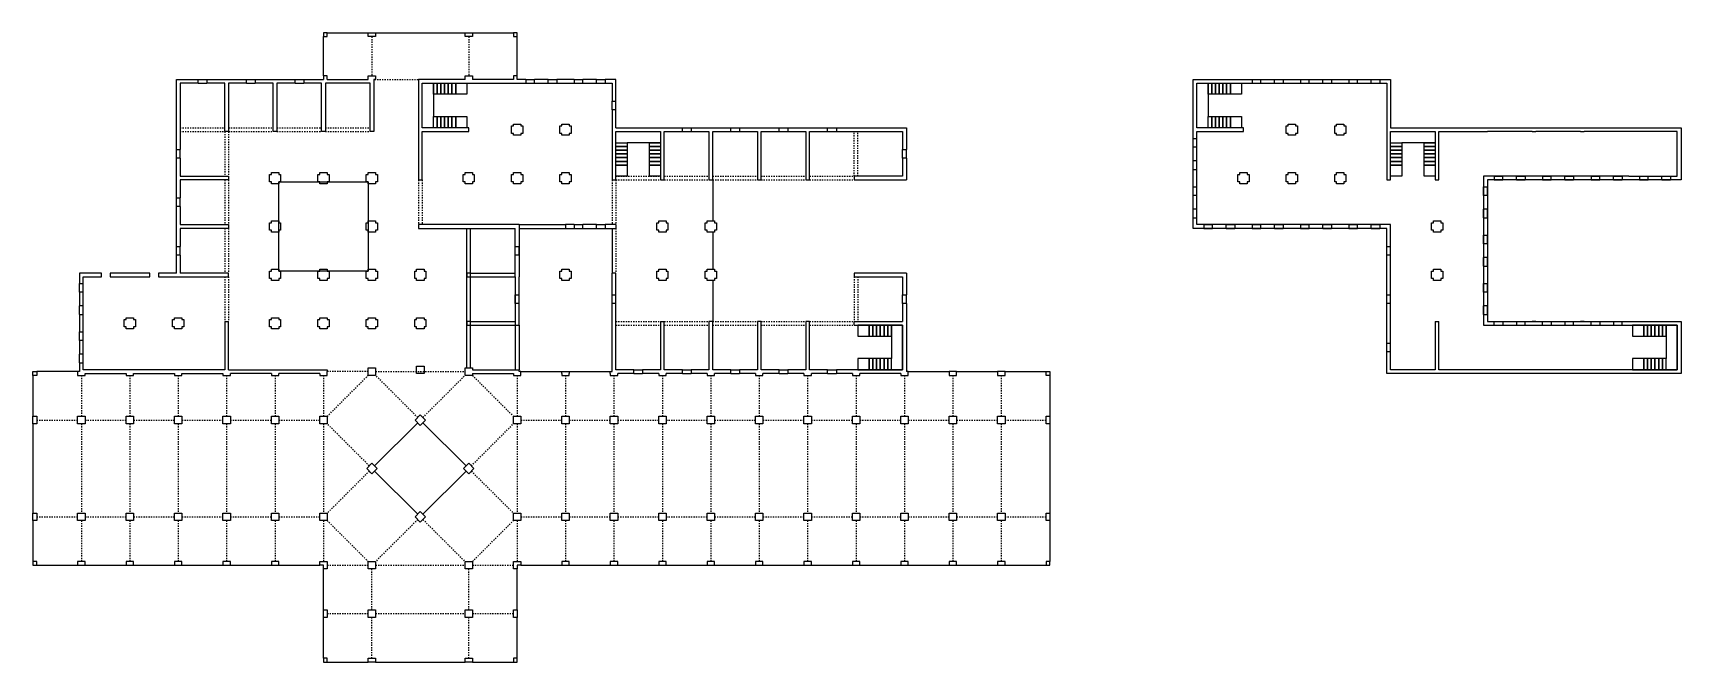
# Model space of a CAD drawing. Header units: millimetres. Extents: x 4573 to 5063, y -322 to -268.
# Drawn here: x 4930.1 to 5062.8, y -322.3 to -271.6 of the extents above.
import ezdxf

# ---------------------------------------------------------------- set-up
doc = ezdxf.new("R2010")
doc.units = ezdxf.units.MM
doc.linetypes.add('ACAD_ISO02W100', pattern=[15, 12, -3])
doc.layers.add('Layer3', color=8, linetype='ACAD_ISO02W100')
doc.layers.add('Layer4', color=7, linetype='Continuous', true_color=0xf7b54a)

msp = doc.modelspace()

# ---------------------------------------------------------------- linework, layer by layer
for points in [[(4953.46, -271.88), (4953.76, -271.88), (4953.76, -271.58), (4953.46, -271.58)], [(4957.06, -271.58), (4957.66, -271.58), (4957.66, -271.88), (4957.06, -271.88)], [(4964.86, -271.58), (4965.46, -271.58), (4965.46, -271.88), (4964.86, -271.88)], [(4968.76, -271.88), (4969.06, -271.88), (4969.06, -271.58), (4968.76, -271.58)], [(4957.06, -298.58), (4957.66, -298.58), (4957.66, -299.18), (4957.06, -299.18)], [(4960.96, -298.43), (4961.56, -298.43), (4961.56, -299.03), (4960.96, -299.03)], [(4930.06, -298.88), (4930.36, -298.88), (4930.36, -299.18), (4930.06, -299.18)], [(5003.86, -299.18), (5004.46, -299.18), (5004.46, -298.88), (5003.86, -298.88)], [(5007.76, -299.18), (5008.36, -299.18), (5008.36, -298.88), (5007.76, -298.88)], [(5011.66, -298.88), (5011.96, -298.88), (5011.96, -299.18), (5011.66, -299.18)], [(4930.06, -302.48), (4930.36, -302.48), (4930.36, -303.08), (4930.06, -303.08)], [(4933.66, -302.48), (4934.26, -302.48), (4934.26, -303.08), (4933.66, -303.08)], [(4937.56, -302.48), (4938.16, -302.48), (4938.16, -303.08), (4937.56, -303.08)], [(4941.46, -302.48), (4942.06, -302.48), (4942.06, -303.08), (4941.46, -303.08)], [(4945.36, -302.48), (4945.96, -302.48), (4945.96, -303.08), (4945.36, -303.08)], [(4949.26, -302.48), (4949.86, -302.48), (4949.86, -303.08), (4949.26, -303.08)], [(4953.16, -302.48), (4953.76, -302.48), (4953.76, -303.08), (4953.16, -303.08)], [(4968.76, -302.48), (4969.36, -302.48), (4969.36, -303.08), (4968.76, -303.08)], [(4972.66, -302.48), (4973.26, -302.48), (4973.26, -303.08), (4972.66, -303.08)], [(4976.56, -302.48), (4977.16, -302.48), (4977.16, -303.08), (4976.56, -303.08)], [(4980.46, -302.48), (4981.06, -302.48), (4981.06, -303.08), (4980.46, -303.08)], [(4984.36, -302.48), (4984.96, -302.48), (4984.96, -303.08), (4984.36, -303.08)], [(4988.26, -302.48), (4988.86, -302.48), (4988.86, -303.08), (4988.26, -303.08)], [(4992.16, -302.48), (4992.76, -302.48), (4992.76, -303.08), (4992.16, -303.08)], [(4996.06, -302.48), (4996.66, -302.48), (4996.66, -303.08), (4996.06, -303.08)], [(4999.96, -302.48), (5000.56, -302.48), (5000.56, -303.08), (4999.96, -303.08)], [(5003.86, -302.48), (5004.46, -302.48), (5004.46, -303.08), (5003.86, -303.08)], [(5007.76, -302.48), (5008.36, -302.48), (5008.36, -303.08), (5007.76, -303.08)], [(5011.66, -302.48), (5011.96, -302.48), (5011.96, -303.08), (5011.66, -303.08)], [(4930.06, -310.28), (4930.36, -310.28), (4930.36, -310.88), (4930.06, -310.88)], [(4933.66, -310.28), (4934.26, -310.28), (4934.26, -310.88), (4933.66, -310.88)], [(4937.56, -310.28), (4938.16, -310.28), (4938.16, -310.88), (4937.56, -310.88)], [(4941.46, -310.28), (4942.06, -310.28), (4942.06, -310.88), (4941.46, -310.88)], [(4945.36, -310.28), (4945.96, -310.28), (4945.96, -310.88), (4945.36, -310.88)], [(4949.26, -310.28), (4949.86, -310.28), (4949.86, -310.88), (4949.26, -310.88)], [(4953.16, -310.28), (4953.76, -310.28), (4953.76, -310.88), (4953.16, -310.88)], [(4968.76, -310.28), (4969.36, -310.28), (4969.36, -310.88), (4968.76, -310.88)], [(4972.66, -310.28), (4973.26, -310.28), (4973.26, -310.88), (4972.66, -310.88)], [(4976.56, -310.28), (4977.16, -310.28), (4977.16, -310.88), (4976.56, -310.88)], [(4980.46, -310.28), (4981.06, -310.28), (4981.06, -310.88), (4980.46, -310.88)], [(4984.36, -310.28), (4984.96, -310.28), (4984.96, -310.88), (4984.36, -310.88)], [(4988.26, -310.28), (4988.86, -310.28), (4988.86, -310.88), (4988.26, -310.88)], [(4992.16, -310.28), (4992.76, -310.28), (4992.76, -310.88), (4992.16, -310.88)], [(4996.06, -310.28), (4996.66, -310.28), (4996.66, -310.88), (4996.06, -310.88)], [(4999.96, -310.28), (5000.56, -310.28), (5000.56, -310.88), (4999.96, -310.88)], [(5003.86, -310.28), (5004.46, -310.28), (5004.46, -310.88), (5003.86, -310.88)], [(5007.76, -310.28), (5008.36, -310.28), (5008.36, -310.88), (5007.76, -310.88)], [(5011.66, -310.28), (5011.96, -310.28), (5011.96, -310.88), (5011.66, -310.88)], [(4930.06, -314.48), (4930.36, -314.48), (4930.36, -314.18), (4930.06, -314.18)], [(4933.66, -314.48), (4934.26, -314.48), (4934.26, -314.18), (4933.66, -314.18)], [(4937.56, -314.48), (4938.16, -314.48), (4938.16, -314.18), (4937.56, -314.18)], [(4941.46, -314.48), (4942.06, -314.48), (4942.06, -314.18), (4941.46, -314.18)], [(4945.36, -314.48), (4945.96, -314.48), (4945.96, -314.18), (4945.36, -314.18)], [(4949.26, -314.48), (4949.86, -314.48), (4949.86, -314.18), (4949.26, -314.18)], [(4957.06, -314.18), (4957.66, -314.18), (4957.66, -314.78), (4957.06, -314.78)], [(4964.86, -314.18), (4965.46, -314.18), (4965.46, -314.78), (4964.86, -314.78)], [(4972.66, -314.48), (4973.26, -314.48), (4973.26, -314.18), (4972.66, -314.18)], [(4976.56, -314.48), (4977.16, -314.48), (4977.16, -314.18), (4976.56, -314.18)], [(4980.46, -314.48), (4981.06, -314.48), (4981.06, -314.18), (4980.46, -314.18)], [(4984.36, -314.48), (4984.96, -314.48), (4984.96, -314.18), (4984.36, -314.18)], [(4988.26, -314.48), (4988.86, -314.48), (4988.86, -314.18), (4988.26, -314.18)], [(4992.16, -314.48), (4992.76, -314.48), (4992.76, -314.18), (4992.16, -314.18)], [(4996.06, -314.48), (4996.66, -314.48), (4996.66, -314.18), (4996.06, -314.18)], [(4999.96, -314.48), (5000.56, -314.48), (5000.56, -314.18), (4999.96, -314.18)], [(5003.86, -314.48), (5004.46, -314.48), (5004.46, -314.18), (5003.86, -314.18)], [(5007.76, -314.48), (5008.36, -314.48), (5008.36, -314.18), (5007.76, -314.18)], [(5011.66, -314.48), (5011.96, -314.48), (5011.96, -314.18), (5011.66, -314.18)], [(4953.46, -318.08), (4953.76, -318.08), (4953.76, -318.68), (4953.46, -318.68)], [(4957.06, -318.08), (4957.66, -318.08), (4957.66, -318.68), (4957.06, -318.68)], [(4964.86, -318.08), (4965.46, -318.08), (4965.46, -318.68), (4964.86, -318.68)], [(4968.76, -318.08), (4969.06, -318.08), (4969.06, -318.68), (4968.76, -318.68)], [(4953.46, -322.28), (4953.76, -322.28), (4953.76, -321.98), (4953.46, -321.98)], [(4957.06, -321.98), (4957.66, -321.98), (4957.66, -322.28), (4957.06, -322.28)], [(4964.86, -321.98), (4965.46, -321.98), (4965.46, -322.28), (4964.86, -322.28)], [(4968.76, -322.28), (4969.06, -322.28), (4969.06, -321.98), (4968.76, -321.98)]]:
    msp.add_lwpolyline(points, close=True)
for points in [[(4941.61, -280.68), (4941.61, -275.33), (4943.37, -275.33)], [(4943.37, -275.63), (4941.91, -275.63), (4941.91, -279.53)], [(4943.37, -275.63), (4943.37, -275.33)], [(4944.07, -275.33), (4944.07, -275.63)], [(4944.07, -275.33), (4944.36, -275.33)], [(4944.36, -275.63), (4944.07, -275.63)], [(4944.36, -275.33), (4947.27, -275.33)], [(4945.51, -275.63), (4944.36, -275.63)], [(4945.81, -275.63), (4945.81, -279.53), (4945.51, -279.53), (4945.51, -275.63)], [(4947.27, -275.63), (4945.81, -275.63)], [(4947.27, -275.63), (4947.27, -275.33)], [(4947.97, -275.33), (4947.97, -275.63)], [(4947.97, -275.33), (4948.26, -275.33)], [(4948.26, -275.63), (4947.97, -275.63)], [(4948.26, -275.33), (4951.17, -275.33)], [(4949.41, -275.63), (4948.26, -275.63)], [(4949.71, -275.63), (4949.71, -279.53), (4949.41, -279.53), (4949.41, -275.63)], [(4951.17, -275.63), (4949.71, -275.63)], [(4951.17, -275.63), (4951.17, -275.33)], [(4951.87, -275.33), (4951.87, -275.63)], [(4951.87, -275.33), (4952.16, -275.33)], [(4952.16, -275.63), (4951.87, -275.63)], [(4952.16, -275.33), (4953.31, -275.33), (4953.46, -275.33)], [(4953.31, -275.63), (4952.16, -275.63)], [(4953.61, -275.63), (4953.61, -279.53), (4953.31, -279.53), (4953.31, -275.63)], [(4953.76, -275.33), (4953.76, -275.03), (4953.46, -275.03), (4953.46, -275.33)], [(4957.21, -275.63), (4953.61, -275.63)], [(4953.76, -275.33), (4957.06, -275.33)], [(4957.06, -275.33), (4957.06, -275.03), (4957.66, -275.03), (4957.66, -275.33), (4957.51, -275.33)], [(4957.51, -275.63), (4957.51, -279.53), (4957.21, -279.53), (4957.21, -275.63)], [(4957.51, -275.33), (4957.51, -275.63)], [(4964.86, -275.33), (4961.11, -275.33), (4961.11, -283.43)], [(4961.41, -279.23), (4961.41, -275.63), (4969.76, -275.63)], [(4964.86, -275.33), (4964.86, -275.03), (4965.46, -275.03), (4965.46, -275.33)], [(4968.76, -275.33), (4965.46, -275.33)], [(4969.06, -275.33), (4969.06, -275.03), (4968.76, -275.03), (4968.76, -275.33)], [(4969.76, -275.33), (4969.06, -275.33)], [(4969.76, -275.33), (4969.76, -275.63)], [(4970.46, -275.63), (4970.46, -275.33)], [(4971.56, -275.33), (4970.46, -275.33)], [(4970.46, -275.63), (4971.56, -275.63)], [(4971.56, -275.63), (4971.56, -275.33)], [(4972.26, -275.33), (4972.26, -275.63)], [(4973.66, -275.33), (4972.26, -275.33)], [(4972.26, -275.63), (4973.66, -275.63)], [(4973.66, -275.33), (4973.66, -275.63)], [(4975.46, -275.33), (4974.36, -275.33)], [(4974.36, -275.63), (4974.36, -275.33)], [(4974.36, -275.63), (4975.46, -275.63)], [(4975.46, -275.63), (4975.46, -275.33)], [(4977.01, -277.08), (4977.01, -275.33), (4976.16, -275.33)], [(4976.16, -275.33), (4976.16, -275.63)], [(4976.16, -275.63), (4976.71, -275.63), (4976.71, -277.08)], [(5023.51, -287.33), (5023.51, -275.33), (5039.41, -275.33), (5039.41, -279.23), (5062.81, -279.23), (5062.81, -283.43), (5058.61, -283.43)], [(5047.21, -283.43), (5047.21, -294.83), (5062.81, -294.83), (5062.81, -299.03), (5039.11, -299.03), (5039.11, -287.33), (5023.51, -287.33), (5023.51, -275.33)], [(5023.81, -283.43), (5023.81, -279.53), (5027.56, -279.53), (5027.56, -279.23), (5023.81, -279.23), (5023.81, -275.63), (5039.11, -275.63), (5039.11, -283.43), (5039.41, -283.43), (5039.41, -279.53), (5043.01, -279.53)], [(5028.26, -275.33), (5028.26, -275.63)], [(5028.96, -275.63), (5028.96, -275.33)], [(5030.06, -275.63), (5030.06, -275.33)], [(5030.76, -275.33), (5030.76, -275.63)], [(5032.16, -275.33), (5032.16, -275.63)], [(5032.86, -275.63), (5032.86, -275.33)], [(5033.96, -275.63), (5033.96, -275.33)], [(5034.66, -275.33), (5034.66, -275.63)], [(5036.06, -275.33), (5036.06, -275.63)], [(5036.76, -275.63), (5036.76, -275.33)], [(5037.86, -275.63), (5037.86, -275.33)], [(5038.56, -275.33), (5038.56, -275.63)], [(4976.71, -277.08), (4977.01, -277.08)], [(4977.01, -277.78), (4976.71, -277.78)], [(4976.71, -277.78), (4976.71, -283.43)], [(4977.01, -279.23), (4977.01, -277.78)], [(4941.91, -279.53), (4941.91, -280.68)], [(4961.41, -279.53), (4965.16, -279.53), (4965.16, -279.23), (4961.41, -279.23)], [(4961.41, -283.43), (4961.41, -279.53)], [(4968.76, -279.83), (4968.76, -279.68), (4968.61, -279.68), (4968.61, -279.08), (4968.76, -279.08), (4968.76, -278.93), (4969.36, -278.93), (4969.36, -279.08), (4969.51, -279.08), (4969.51, -279.68), (4969.36, -279.68), (4969.36, -279.83), (4968.76, -279.83)], [(4972.66, -279.83), (4972.66, -279.68), (4972.51, -279.68), (4972.51, -279.08), (4972.66, -279.08), (4972.66, -278.93), (4973.26, -278.93), (4973.26, -279.08), (4973.41, -279.08), (4973.41, -279.68), (4973.26, -279.68), (4973.26, -279.83), (4972.66, -279.83)], [(4977.01, -279.23), (4982.37, -279.23)], [(4977.01, -283.43), (4977.01, -279.53), (4980.61, -279.53)], [(4977.01, -283.43), (4977.01, -279.53)], [(4980.61, -279.53), (4980.61, -283.43), (4980.91, -283.43), (4980.91, -279.53)], [(4980.91, -279.53), (4982.37, -279.53)], [(4982.37, -279.53), (4982.37, -279.23)], [(4983.07, -279.23), (4983.07, -279.53)], [(4983.07, -279.23), (4986.27, -279.23)], [(4983.07, -279.53), (4984.51, -279.53)], [(4984.51, -279.53), (4984.51, -283.43), (4984.81, -283.43), (4984.81, -279.53)], [(4984.81, -279.53), (4986.27, -279.53)], [(4986.27, -279.53), (4986.27, -279.23)], [(4986.97, -279.23), (4986.97, -279.53)], [(4986.97, -279.23), (4990.17, -279.23)], [(4986.97, -279.53), (4988.41, -279.53)], [(4988.41, -279.53), (4988.41, -283.43), (4988.71, -283.43), (4988.71, -279.53)], [(4988.71, -279.53), (4990.17, -279.53)], [(4990.17, -279.53), (4990.17, -279.23)], [(4990.87, -279.23), (4990.87, -279.53)], [(4990.87, -279.23), (4994.07, -279.23)], [(4990.87, -279.53), (4992.31, -279.53)], [(4992.31, -279.53), (4992.31, -283.43), (4992.61, -283.43), (4992.61, -279.53)], [(4992.61, -279.53), (4994.07, -279.53)], [(4994.07, -279.53), (4994.07, -279.23)], [(4994.77, -279.23), (4994.77, -279.53)], [(4994.77, -279.23), (5000.41, -279.23), (5000.41, -280.98)], [(4994.77, -279.53), (5000.11, -279.53), (5000.11, -280.98)], [(5023.51, -280.08), (5023.81, -280.08)], [(5031.16, -279.83), (5031.16, -279.68), (5031.01, -279.68), (5031.01, -279.08), (5031.16, -279.08), (5031.16, -278.93), (5031.76, -278.93), (5031.76, -279.08), (5031.91, -279.08), (5031.91, -279.68), (5031.76, -279.68), (5031.76, -279.83), (5031.16, -279.83)], [(5035.06, -279.83), (5035.06, -279.68), (5034.91, -279.68), (5034.91, -279.08), (5035.06, -279.08), (5035.06, -278.93), (5035.66, -278.93), (5035.66, -279.08), (5035.81, -279.08), (5035.81, -279.68), (5035.66, -279.68), (5035.66, -279.83), (5035.06, -279.83)], [(5043.01, -279.53), (5043.01, -283.43), (5043.31, -283.43), (5043.31, -279.53), (5046.91, -279.53)], [(5046.91, -279.53), (5047.21, -279.53)], [(5050.81, -279.53), (5047.21, -279.53)], [(5050.81, -279.53), (5051.11, -279.53)], [(5054.71, -279.53), (5051.11, -279.53)], [(5054.71, -279.53), (5055.01, -279.53)], [(5058.61, -283.13), (5062.51, -283.13), (5062.51, -279.53), (5055.01, -279.53)], [(4941.61, -280.98), (4941.61, -280.68)], [(4941.61, -280.98), (4941.91, -280.98)], [(4941.91, -280.68), (4941.91, -280.98)], [(5000.11, -280.98), (5000.41, -280.98)], [(5023.81, -280.78), (5023.51, -280.78)], [(4941.61, -284.58), (4941.61, -281.68)], [(4941.91, -281.68), (4941.61, -281.68)], [(4941.91, -281.68), (4941.91, -283.13)], [(5000.41, -281.68), (5000.11, -281.68)], [(5000.11, -281.68), (5000.11, -283.13)], [(5000.41, -281.68), (5000.41, -283.43)], [(5023.81, -281.88), (5023.51, -281.88)], [(5023.51, -282.58), (5023.81, -282.58)], [(4941.61, -284.88), (4941.61, -283.73)], [(4941.91, -283.13), (4945.81, -283.13), (4945.81, -283.43), (4941.91, -283.43)], [(4941.91, -283.43), (4941.91, -284.58)], [(4941.91, -283.73), (4941.91, -284.88)], [(4949.26, -283.73), (4949.26, -283.58), (4949.11, -283.58), (4949.11, -282.98), (4949.26, -282.98), (4949.26, -282.83), (4949.86, -282.83), (4949.86, -282.98), (4950.01, -282.98), (4950.01, -283.58), (4949.86, -283.58), (4949.86, -283.73), (4949.26, -283.73)], [(4953.16, -283.73), (4953.16, -283.58), (4953.01, -283.58), (4953.01, -282.98), (4953.16, -282.98), (4953.16, -282.83), (4953.76, -282.83), (4953.76, -282.98), (4953.91, -282.98), (4953.91, -283.58), (4953.76, -283.58), (4953.76, -283.73), (4953.16, -283.73)], [(4957.06, -283.73), (4957.06, -283.58), (4956.91, -283.58), (4956.91, -282.98), (4957.06, -282.98), (4957.06, -282.83), (4957.66, -282.83), (4957.66, -282.98), (4957.81, -282.98), (4957.81, -283.58), (4957.66, -283.58), (4957.66, -283.73), (4957.06, -283.73)], [(4961.11, -283.43), (4961.41, -283.43)], [(4964.86, -283.73), (4964.86, -283.58), (4964.71, -283.58), (4964.71, -282.98), (4964.86, -282.98), (4964.86, -282.83), (4965.46, -282.83), (4965.46, -282.98), (4965.61, -282.98), (4965.61, -283.58), (4965.46, -283.58), (4965.46, -283.73), (4964.86, -283.73)], [(4968.76, -283.73), (4968.76, -283.58), (4968.61, -283.58), (4968.61, -282.98), (4968.76, -282.98), (4968.76, -282.83), (4969.36, -282.83), (4969.36, -282.98), (4969.51, -282.98), (4969.51, -283.58), (4969.36, -283.58), (4969.36, -283.73), (4968.76, -283.73)], [(4972.66, -283.73), (4972.66, -283.58), (4972.51, -283.58), (4972.51, -282.98), (4972.66, -282.98), (4972.66, -282.83), (4973.26, -282.83), (4973.26, -282.98), (4973.41, -282.98), (4973.41, -283.58), (4973.26, -283.58), (4973.26, -283.73), (4972.66, -283.73)], [(4976.71, -283.43), (4977.01, -283.43)], [(5000.11, -283.13), (4996.21, -283.13), (4996.21, -283.43), (5000.41, -283.43)], [(5023.51, -283.98), (5023.81, -283.98)], [(5043.01, -298.73), (5039.41, -298.73), (5039.41, -287.03), (5023.81, -287.03), (5023.81, -283.43)], [(5027.26, -283.73), (5027.26, -283.58), (5027.11, -283.58), (5027.11, -282.98), (5027.26, -282.98), (5027.26, -282.83), (5027.86, -282.83), (5027.86, -282.98), (5028.01, -282.98), (5028.01, -283.58), (5027.86, -283.58), (5027.86, -283.73), (5027.26, -283.73)], [(5031.16, -283.73), (5031.16, -283.58), (5031.01, -283.58), (5031.01, -282.98), (5031.16, -282.98), (5031.16, -282.83), (5031.76, -282.83), (5031.76, -282.98), (5031.91, -282.98), (5031.91, -283.58), (5031.76, -283.58), (5031.76, -283.73), (5031.16, -283.73)], [(5035.06, -283.73), (5035.06, -283.58), (5034.91, -283.58), (5034.91, -282.98), (5035.06, -282.98), (5035.06, -282.83), (5035.66, -282.83), (5035.66, -282.98), (5035.81, -282.98), (5035.81, -283.58), (5035.66, -283.58), (5035.66, -283.73), (5035.06, -283.73)], [(5046.91, -283.13), (5046.91, -295.13), (5062.51, -295.13), (5062.51, -298.73), (5043.31, -298.73)], [(5058.61, -283.13), (5046.91, -283.13)], [(5046.91, -283.98), (5047.21, -283.98)], [(5058.61, -283.43), (5047.21, -283.43)], [(5047.76, -283.13), (5047.76, -283.43)], [(5048.46, -283.43), (5048.46, -283.13)], [(5049.56, -283.43), (5049.56, -283.13)], [(5050.26, -283.13), (5050.26, -283.43)], [(5051.11, -283.43), (5050.81, -283.43)], [(5051.66, -283.13), (5051.66, -283.43)], [(5052.36, -283.43), (5052.36, -283.13)], [(5053.46, -283.43), (5053.46, -283.13)], [(5054.16, -283.13), (5054.16, -283.43)], [(5055.01, -283.43), (5054.71, -283.43)], [(5055.56, -283.13), (5055.56, -283.43)], [(5056.26, -283.43), (5056.26, -283.13)], [(5057.36, -283.43), (5057.36, -283.13)], [(5058.06, -283.13), (5058.06, -283.43)], [(5059.46, -283.13), (5059.46, -283.43)], [(5060.16, -283.43), (5060.16, -283.13)], [(5061.26, -283.43), (5061.26, -283.13)], [(5061.96, -283.13), (5061.96, -283.43)], [(4941.61, -284.88), (4941.91, -284.88)], [(5023.81, -284.68), (5023.51, -284.68)], [(5047.21, -284.68), (5046.91, -284.68)], [(4941.61, -288.48), (4941.61, -285.58)], [(4941.91, -285.58), (4941.61, -285.58)], [(4941.91, -285.58), (4941.91, -287.03)], [(4949.26, -287.63), (4949.26, -287.48), (4949.11, -287.48), (4949.11, -286.88), (4949.26, -286.88), (4949.26, -286.73), (4949.86, -286.73), (4949.86, -286.88), (4950.01, -286.88), (4950.01, -287.48), (4949.86, -287.48), (4949.86, -287.63), (4949.26, -287.63)], [(4957.06, -287.63), (4957.06, -287.48), (4956.91, -287.48), (4956.91, -286.88), (4957.06, -286.88), (4957.06, -286.73), (4957.66, -286.73), (4957.66, -286.88), (4957.81, -286.88), (4957.81, -287.48), (4957.66, -287.48), (4957.66, -287.63), (4957.06, -287.63)], [(4980.46, -287.63), (4980.46, -287.48), (4980.31, -287.48), (4980.31, -286.88), (4980.46, -286.88), (4980.46, -286.73), (4981.06, -286.73), (4981.06, -286.88), (4981.21, -286.88), (4981.21, -287.48), (4981.06, -287.48), (4981.06, -287.63), (4980.46, -287.63)], [(4984.36, -287.63), (4984.36, -287.48), (4984.21, -287.48), (4984.21, -286.88), (4984.36, -286.88), (4984.36, -286.73), (4984.96, -286.73), (4984.96, -286.88), (4985.11, -286.88), (4985.11, -287.48), (4984.96, -287.48), (4984.96, -287.63), (4984.36, -287.63)], [(5023.81, -285.78), (5023.51, -285.78)], [(5023.51, -286.48), (5023.81, -286.48)], [(5042.86, -287.63), (5042.86, -287.48), (5042.71, -287.48), (5042.71, -286.88), (5042.86, -286.88), (5042.86, -286.73), (5043.46, -286.73), (5043.46, -286.88), (5043.61, -286.88), (5043.61, -287.48), (5043.46, -287.48), (5043.46, -287.63), (5042.86, -287.63)], [(5047.21, -285.78), (5046.91, -285.78)], [(5046.91, -286.48), (5047.21, -286.48)], [(4941.61, -288.78), (4941.61, -287.63)], [(4941.91, -287.03), (4945.81, -287.03), (4945.81, -287.33), (4941.91, -287.33)], [(4941.91, -287.33), (4941.91, -288.48)], [(4941.91, -287.63), (4941.91, -288.78)], [(4961.11, -287.03), (4961.11, -287.33), (4968.91, -287.33)], [(4969.21, -287.03), (4961.11, -287.03)], [(4968.91, -288.48), (4968.91, -287.33)], [(4969.21, -287.03), (4969.21, -288.48)], [(4972.96, -287.03), (4972.96, -287.33), (4973.66, -287.33)], [(4973.66, -287.03), (4972.96, -287.03)], [(4973.66, -287.03), (4973.66, -287.33)], [(4974.36, -287.33), (4974.36, -287.03)], [(4975.46, -287.03), (4974.36, -287.03)], [(4974.36, -287.33), (4975.46, -287.33)], [(4975.46, -287.33), (4975.46, -287.03)], [(4977.01, -287.03), (4976.16, -287.03)], [(4976.16, -287.03), (4976.16, -287.33)], [(4976.16, -287.33), (4977.01, -287.33)], [(4977.01, -287.03), (4977.01, -287.33)], [(5024.36, -287.03), (5024.36, -287.33)], [(5025.06, -287.33), (5025.06, -287.03)], [(5026.16, -287.33), (5026.16, -287.03)], [(5026.86, -287.03), (5026.86, -287.33)], [(5028.26, -287.03), (5028.26, -287.33)], [(5028.96, -287.33), (5028.96, -287.03)], [(5030.06, -287.33), (5030.06, -287.03)], [(5030.76, -287.03), (5030.76, -287.33)], [(5032.16, -287.03), (5032.16, -287.33)], [(5032.86, -287.33), (5032.86, -287.03)], [(5033.96, -287.33), (5033.96, -287.03)], [(5034.66, -287.03), (5034.66, -287.33)], [(5036.06, -287.03), (5036.06, -287.33)], [(5036.76, -287.33), (5036.76, -287.03)], [(5037.86, -287.33), (5037.86, -287.03)], [(5038.56, -287.03), (5038.56, -287.33)], [(5046.91, -287.88), (5047.21, -287.88)], [(4941.61, -288.78), (4941.91, -288.78)], [(4968.91, -291.23), (4968.91, -290.93), (4968.91, -288.48)], [(4968.91, -288.78), (4969.21, -288.78)], [(4969.21, -288.48), (4969.21, -291.23)], [(5039.11, -288.78), (5039.41, -288.78)], [(5047.21, -288.58), (5046.91, -288.58)], [(4941.61, -290.93), (4941.61, -289.48)], [(4941.91, -289.48), (4941.61, -289.48)], [(4941.91, -289.48), (4941.91, -290.93)], [(4949.26, -291.53), (4949.26, -291.38), (4949.11, -291.38), (4949.11, -290.78), (4949.26, -290.78), (4949.26, -290.63), (4949.86, -290.63), (4949.86, -290.78), (4950.01, -290.78), (4950.01, -291.38), (4949.86, -291.38), (4949.86, -291.53), (4949.26, -291.53)], [(4953.16, -291.53), (4953.16, -291.38), (4953.01, -291.38), (4953.01, -290.78), (4953.16, -290.78), (4953.16, -290.63), (4953.76, -290.63), (4953.76, -290.78), (4953.91, -290.78), (4953.91, -291.38), (4953.76, -291.38), (4953.76, -291.53), (4953.16, -291.53)], [(4957.06, -291.53), (4957.06, -291.38), (4956.91, -291.38), (4956.91, -290.78), (4957.06, -290.78), (4957.06, -290.63), (4957.66, -290.63), (4957.66, -290.78), (4957.81, -290.78), (4957.81, -291.38), (4957.66, -291.38), (4957.66, -291.53), (4957.06, -291.53)], [(4960.96, -291.53), (4960.96, -291.38), (4960.81, -291.38), (4960.81, -290.78), (4960.96, -290.78), (4960.96, -290.63), (4961.56, -290.63), (4961.56, -290.78), (4961.71, -290.78), (4961.71, -291.38), (4961.56, -291.38), (4961.56, -291.53), (4960.96, -291.53)], [(4969.21, -289.48), (4968.91, -289.48)], [(4972.66, -291.53), (4972.66, -291.38), (4972.51, -291.38), (4972.51, -290.78), (4972.66, -290.78), (4972.66, -290.63), (4973.26, -290.63), (4973.26, -290.78), (4973.41, -290.78), (4973.41, -291.38), (4973.26, -291.38), (4973.26, -291.53), (4972.66, -291.53)], [(4980.46, -291.53), (4980.46, -291.38), (4980.31, -291.38), (4980.31, -290.78), (4980.46, -290.78), (4980.46, -290.63), (4981.06, -290.63), (4981.06, -290.78), (4981.21, -290.78), (4981.21, -291.38), (4981.06, -291.38), (4981.06, -291.53), (4980.46, -291.53)], [(4984.36, -291.53), (4984.36, -291.38), (4984.21, -291.38), (4984.21, -290.78), (4984.36, -290.78), (4984.36, -290.63), (4984.96, -290.63), (4984.96, -290.78), (4985.11, -290.78), (4985.11, -291.38), (4984.96, -291.38), (4984.96, -291.53), (4984.36, -291.53)], [(5039.41, -289.48), (5039.11, -289.48)], [(5042.86, -291.53), (5042.86, -291.38), (5042.71, -291.38), (5042.71, -290.78), (5042.86, -290.78), (5042.86, -290.63), (5043.46, -290.63), (5043.46, -290.78), (5043.61, -290.78), (5043.61, -291.38), (5043.46, -291.38), (5043.46, -291.53), (5042.86, -291.53)], [(5047.21, -289.68), (5046.91, -289.68)], [(5046.91, -290.38), (5047.21, -290.38)], [(4935.57, -290.93), (4933.81, -290.93), (4933.81, -291.78)], [(4933.81, -291.78), (4934.11, -291.78)], [(4934.11, -291.78), (4934.11, -291.23), (4935.57, -291.23)], [(4935.57, -291.23), (4935.57, -290.93)], [(4936.27, -290.93), (4936.27, -291.23)], [(4939.47, -290.93), (4936.27, -290.93)], [(4936.27, -291.23), (4939.47, -291.23)], [(4939.47, -291.23), (4939.47, -290.93)], [(4940.46, -290.93), (4940.17, -290.93)], [(4940.17, -290.93), (4940.17, -291.23)], [(4940.17, -291.23), (4940.46, -291.23)], [(4941.61, -290.93), (4940.46, -290.93)], [(4940.46, -291.23), (4945.51, -291.23)], [(4945.51, -290.93), (4941.91, -290.93)], [(4945.81, -291.23), (4945.81, -290.93), (4945.51, -290.93)], [(4945.51, -291.23), (4945.81, -291.23)], [(4965.01, -291.23), (4965.01, -290.93)], [(4965.01, -290.93), (4965.01, -291.23), (4965.31, -291.23), (4965.31, -290.93), (4965.01, -290.93)], [(4968.91, -291.23), (4968.91, -292.68)], [(4969.21, -292.68), (4969.21, -291.23)], [(4976.71, -298.73), (4976.71, -290.93)], [(4977.01, -290.93), (4976.71, -290.93)], [(4978.47, -298.73), (4977.01, -298.73), (4977.01, -290.93)], [(5000.41, -290.93), (4996.21, -290.93), (4996.21, -291.23), (5000.11, -291.23)], [(5000.11, -291.23), (5000.11, -292.68)], [(5000.41, -290.93), (5000.41, -292.68)], [(5046.91, -291.78), (5047.21, -291.78)], [(4934.11, -292.48), (4933.81, -292.48)], [(4933.81, -292.48), (4933.81, -293.58)], [(4934.11, -293.58), (4934.11, -292.48)], [(4968.91, -292.68), (4968.91, -295.13), (4969.21, -295.13), (4969.21, -292.68)], [(4968.91, -292.68), (4969.21, -292.68)], [(4976.71, -292.68), (4977.01, -292.68)], [(5000.11, -292.68), (5000.41, -292.68)], [(5039.11, -292.68), (5039.41, -292.68)], [(5047.21, -292.48), (5046.91, -292.48)], [(4934.11, -293.58), (4933.81, -293.58)], [(4933.81, -294.28), (4934.11, -294.28)], [(4933.81, -294.28), (4933.81, -295.68)], [(4934.11, -295.68), (4934.11, -294.28)], [(4937.56, -295.43), (4937.56, -295.28), (4937.41, -295.28), (4937.41, -294.68), (4937.56, -294.68), (4937.56, -294.53), (4938.16, -294.53), (4938.16, -294.68), (4938.31, -294.68), (4938.31, -295.28), (4938.16, -295.28), (4938.16, -295.43), (4937.56, -295.43)], [(4941.46, -295.43), (4941.46, -295.28), (4941.31, -295.28), (4941.31, -294.68), (4941.46, -294.68), (4941.46, -294.53), (4942.06, -294.53), (4942.06, -294.68), (4942.21, -294.68), (4942.21, -295.28), (4942.06, -295.28), (4942.06, -295.43), (4941.46, -295.43)], [(4949.26, -295.43), (4949.26, -295.28), (4949.11, -295.28), (4949.11, -294.68), (4949.26, -294.68), (4949.26, -294.53), (4949.86, -294.53), (4949.86, -294.68), (4950.01, -294.68), (4950.01, -295.28), (4949.86, -295.28), (4949.86, -295.43), (4949.26, -295.43)], [(4953.16, -295.43), (4953.16, -295.28), (4953.01, -295.28), (4953.01, -294.68), (4953.16, -294.68), (4953.16, -294.53), (4953.76, -294.53), (4953.76, -294.68), (4953.91, -294.68), (4953.91, -295.28), (4953.76, -295.28), (4953.76, -295.43), (4953.16, -295.43)], [(4957.06, -295.43), (4957.06, -295.28), (4956.91, -295.28), (4956.91, -294.68), (4957.06, -294.68), (4957.06, -294.53), (4957.66, -294.53), (4957.66, -294.68), (4957.81, -294.68), (4957.81, -295.28), (4957.66, -295.28), (4957.66, -295.43), (4957.06, -295.43)], [(4960.96, -295.43), (4960.96, -295.28), (4960.81, -295.28), (4960.81, -294.68), (4960.96, -294.68), (4960.96, -294.53), (4961.56, -294.53), (4961.56, -294.68), (4961.71, -294.68), (4961.71, -295.28), (4961.56, -295.28), (4961.56, -295.43), (4960.96, -295.43)], [(4969.21, -293.38), (4968.91, -293.38)], [(4977.01, -293.38), (4976.71, -293.38)], [(5000.41, -293.38), (5000.11, -293.38)], [(5000.11, -293.38), (5000.11, -294.83)], [(5000.41, -293.38), (5000.41, -298.88)], [(5039.41, -293.38), (5039.11, -293.38)], [(5047.21, -293.58), (5046.91, -293.58)], [(5046.91, -294.28), (5047.21, -294.28)], [(4933.81, -295.68), (4934.11, -295.68)], [(4945.51, -294.83), (4945.51, -298.73), (4934.11, -298.73), (4934.11, -298.18)], [(4945.51, -294.83), (4945.81, -294.83)], [(4945.81, -298.73), (4945.81, -294.83)], [(4965.01, -295.13), (4965.01, -294.83)], [(4965.01, -294.83), (4965.01, -295.13), (4965.31, -295.13), (4965.31, -294.83), (4965.01, -294.83)], [(4980.61, -294.83), (4980.61, -298.73)], [(4980.61, -294.83), (4980.91, -294.83)], [(4980.91, -298.73), (4980.91, -294.83)], [(4984.81, -298.73), (4984.81, -294.83), (4984.51, -294.83), (4984.51, -298.73)], [(4988.71, -298.73), (4988.71, -294.83), (4988.41, -294.83), (4988.41, -298.73)], [(4992.61, -298.73), (4992.61, -294.83), (4992.31, -294.83), (4992.31, -298.73)], [(5000.11, -295.13), (5000.11, -298.73), (4994.77, -298.73)], [(4996.21, -294.83), (5000.11, -294.83)], [(4996.21, -295.13), (4996.21, -294.83)], [(4996.21, -295.13), (5000.11, -295.13)], [(5043.01, -294.83), (5043.01, -298.73)], [(5043.01, -294.83), (5043.31, -294.83)], [(5043.31, -298.73), (5043.31, -294.83)], [(5047.76, -295.13), (5047.76, -294.83)], [(5048.46, -294.83), (5048.46, -295.13)], [(5049.56, -294.83), (5049.56, -295.13)], [(5050.26, -295.13), (5050.26, -294.83)], [(5051.11, -294.83), (5050.81, -294.83)], [(5051.66, -295.13), (5051.66, -294.83)], [(5052.36, -294.83), (5052.36, -295.13)], [(5053.46, -294.83), (5053.46, -295.13)], [(5054.16, -295.13), (5054.16, -294.83)], [(5055.01, -294.83), (5054.71, -294.83)], [(5055.56, -295.13), (5055.56, -294.83)], [(5056.26, -294.83), (5056.26, -295.13)], [(5057.36, -294.83), (5057.36, -295.13)], [(5058.06, -295.13), (5058.06, -294.83)], [(4934.11, -296.38), (4933.81, -296.38)], [(4933.81, -296.38), (4933.81, -297.48)], [(4934.11, -297.48), (4934.11, -296.38)], [(5039.11, -296.58), (5039.41, -296.58)], [(5039.41, -297.28), (5039.11, -297.28)], [(4934.11, -297.48), (4933.81, -297.48)], [(4933.81, -298.18), (4933.81, -298.88)], [(4933.81, -298.18), (4934.11, -298.18)], [(4965.46, -299.03), (4965.46, -299.18), (4964.86, -299.18), (4964.86, -298.58), (4965.01, -298.58)], [(4965.01, -298.58), (4965.31, -298.58)], [(4965.31, -298.58), (4965.46, -298.58), (4965.46, -298.73)], [(4933.81, -298.88), (4933.66, -298.88), (4933.66, -299.18), (4934.26, -299.18), (4934.26, -299.03)], [(4934.26, -299.03), (4937.56, -299.03)], [(4937.56, -299.03), (4937.56, -299.18), (4938.16, -299.18), (4938.16, -299.03)], [(4938.16, -299.03), (4941.46, -299.03)], [(4941.46, -299.03), (4941.46, -299.18), (4942.06, -299.18), (4942.06, -299.03)], [(4942.06, -299.03), (4945.36, -299.03)], [(4945.36, -299.03), (4945.36, -299.18), (4945.96, -299.18), (4945.96, -299.03)], [(4945.81, -298.73), (4953.76, -298.73), (4953.76, -298.88)], [(4949.26, -299.03), (4945.96, -299.03)], [(4949.26, -299.03), (4949.26, -299.18), (4949.86, -299.18), (4949.86, -299.03)], [(4953.16, -299.03), (4949.86, -299.03)], [(4953.16, -299.03), (4953.16, -299.18), (4953.76, -299.18), (4953.76, -298.88)], [(4965.46, -298.73), (4969.21, -298.73)], [(4965.46, -299.03), (4968.76, -299.03)], [(4968.76, -299.03), (4968.76, -299.18), (4969.36, -299.18), (4969.36, -299.03)], [(4969.36, -299.03), (4969.36, -298.88), (4969.21, -298.88), (4969.21, -298.73)], [(4972.66, -299.03), (4972.66, -298.88), (4973.26, -298.88), (4973.26, -299.03)], [(4972.66, -299.03), (4972.66, -299.18), (4973.26, -299.18), (4973.26, -299.03)], [(4976.56, -299.03), (4976.56, -298.88), (4976.71, -298.88), (4976.71, -298.73)], [(4976.56, -299.03), (4976.56, -299.18), (4977.16, -299.18), (4977.16, -299.03)], [(4978.47, -299.03), (4977.16, -299.03)], [(4978.47, -299.03), (4978.47, -298.73)], [(4980.61, -298.73), (4979.17, -298.73)], [(4979.17, -298.73), (4979.17, -299.03)], [(4980.46, -299.03), (4979.17, -299.03)], [(4980.46, -299.03), (4980.46, -299.18), (4981.06, -299.18), (4981.06, -299.03)], [(4982.37, -298.73), (4980.91, -298.73)], [(4982.37, -299.03), (4981.06, -299.03)], [(4982.37, -299.03), (4982.37, -298.73)], [(4984.51, -298.73), (4983.07, -298.73)], [(4983.07, -298.73), (4983.07, -299.03)], [(4984.36, -299.03), (4983.07, -299.03)], [(4984.36, -299.03), (4984.36, -299.18), (4984.96, -299.18), (4984.96, -299.03)], [(4986.27, -298.73), (4984.81, -298.73)], [(4986.27, -299.03), (4984.96, -299.03)], [(4986.27, -299.03), (4986.27, -298.73)], [(4988.41, -298.73), (4986.97, -298.73)], [(4986.97, -298.73), (4986.97, -299.03)], [(4988.26, -299.03), (4986.97, -299.03)], [(4988.26, -299.03), (4988.26, -299.18), (4988.86, -299.18), (4988.86, -299.03)], [(4990.17, -298.73), (4988.71, -298.73)], [(4990.17, -299.03), (4988.86, -299.03)], [(4990.17, -299.03), (4990.17, -298.73)], [(4992.31, -298.73), (4990.87, -298.73)], [(4990.87, -298.73), (4990.87, -299.03)], [(4992.16, -299.03), (4990.87, -299.03)], [(4992.16, -299.03), (4992.16, -299.18), (4992.76, -299.18), (4992.76, -299.03)], [(4994.07, -298.73), (4992.61, -298.73)], [(4994.07, -299.03), (4992.76, -299.03)], [(4994.07, -299.03), (4994.07, -298.73)], [(4994.77, -298.73), (4994.77, -299.03)], [(4996.06, -299.03), (4994.77, -299.03)], [(4996.06, -299.03), (4996.06, -299.18), (4996.66, -299.18), (4996.66, -299.03)], [(4999.96, -299.03), (4996.66, -299.03)], [(4999.96, -299.03), (4999.96, -299.18), (5000.56, -299.18), (5000.56, -298.88), (5000.41, -298.88)], [(4960.84, -302.78), (4961.26, -302.36), (4961.68, -302.78), (4961.26, -303.21), (4960.84, -302.78)], [(4956.94, -306.68), (4957.36, -306.26), (4957.78, -306.68), (4957.36, -307.11), (4956.94, -306.68)], [(4964.74, -306.68), (4965.16, -306.26), (4965.58, -306.68), (4965.16, -307.11), (4964.74, -306.68)], [(4960.84, -310.58), (4961.26, -310.16), (4961.68, -310.58), (4961.26, -311.01), (4960.84, -310.58)], [(4953.46, -314.48), (4953.16, -314.48), (4953.16, -314.18), (4953.76, -314.18), (4953.76, -314.78), (4953.46, -314.78), (4953.46, -314.48)], [(4969.06, -314.48), (4969.06, -314.78), (4968.76, -314.78), (4968.76, -314.18), (4969.36, -314.18), (4969.36, -314.48), (4969.06, -314.48)]]:
    msp.add_lwpolyline(points)
at = {"layer": 'Layer3', "ltscale": 0.0004}
for points in [[(4957.36, -271.88), (4957.36, -275.03)], [(4965.16, -271.88), (4965.16, -275.03)], [(4957.58, -275.33), (4961.11, -275.33)], [(4941.91, -279.23), (4945.51, -279.23)], [(4941.91, -279.53), (4945.51, -279.53)], [(4945.51, -279.53), (4945.51, -283.13)], [(4945.81, -279.23), (4949.41, -279.23)], [(4945.81, -279.53), (4949.41, -279.53)], [(4945.81, -279.53), (4945.81, -283.13)], [(4949.71, -279.23), (4953.31, -279.23)], [(4949.71, -279.53), (4953.31, -279.53)], [(4953.61, -279.23), (4957.21, -279.23)], [(4953.61, -279.53), (4957.21, -279.53)], [(4996.21, -283.13), (4996.21, -279.53)], [(4996.51, -283.13), (4996.51, -279.53)], [(4945.51, -283.43), (4945.51, -287.03)], [(4945.81, -283.43), (4945.81, -287.03)], [(4961.11, -283.43), (4961.11, -287.03)], [(4961.41, -283.43), (4961.41, -287.03)], [(4976.71, -283.43), (4976.71, -287.03)], [(4977.01, -283.13), (4980.61, -283.13)], [(4977.01, -283.43), (4977.01, -287.03)], [(4977.01, -283.43), (4980.61, -283.43)], [(4980.91, -283.13), (4984.51, -283.13)], [(4980.91, -283.43), (4984.51, -283.43)], [(4984.81, -283.13), (4988.41, -283.13)], [(4984.81, -283.43), (4988.41, -283.43)], [(4988.71, -283.13), (4992.31, -283.13)], [(4988.71, -283.43), (4992.31, -283.43)], [(4992.61, -283.13), (4996.21, -283.13)], [(4992.61, -283.43), (4996.21, -283.43)], [(4945.51, -287.33), (4945.51, -290.93)], [(4945.81, -287.33), (4945.81, -290.93)], [(4977.01, -287.33), (4977.01, -290.93)], [(4945.51, -291.23), (4945.51, -294.83)], [(4945.81, -291.23), (4945.81, -294.83)], [(4996.21, -291.23), (4996.21, -294.83)], [(4996.51, -291.23), (4996.51, -294.83)], [(4977.01, -294.83), (4980.61, -294.83)], [(4977.01, -295.13), (4980.61, -295.13)], [(4980.91, -294.83), (4984.51, -294.83)], [(4980.91, -295.13), (4984.51, -295.13)], [(4984.81, -294.83), (4988.41, -294.83)], [(4984.81, -295.13), (4988.41, -295.13)], [(4988.71, -294.83), (4992.31, -294.83)], [(4988.71, -295.13), (4992.31, -295.13)], [(4992.61, -294.83), (4996.21, -294.83)], [(4992.61, -295.13), (4996.21, -295.13)], [(4933.96, -299.18), (4933.96, -302.48)], [(4937.86, -299.18), (4937.86, -302.48)], [(4941.76, -299.18), (4941.76, -302.48)], [(4945.66, -299.18), (4945.66, -302.48)], [(4949.56, -299.18), (4949.56, -302.48)], [(4953.46, -299.18), (4953.46, -302.48)], [(4957.06, -298.88), (4953.76, -298.88)], [(4953.76, -302.48), (4957.06, -299.18)], [(4957.66, -298.88), (4964.86, -298.88)], [(4961.05, -302.57), (4957.66, -299.18)], [(4961.47, -302.57), (4964.86, -299.18)], [(4965.46, -299.18), (4968.76, -302.48)], [(4969.06, -299.18), (4969.06, -302.48)], [(4972.96, -299.18), (4972.96, -302.48)], [(4976.86, -299.18), (4976.86, -302.48)], [(4980.76, -299.18), (4980.76, -302.48)], [(4984.66, -299.18), (4984.66, -302.48)], [(4988.56, -299.18), (4988.56, -302.48)], [(4992.46, -299.18), (4992.46, -302.48)], [(4996.36, -299.18), (4996.36, -302.48)], [(5000.26, -299.18), (5000.26, -302.48)], [(5004.16, -299.18), (5004.16, -302.48)], [(5008.06, -299.18), (5008.06, -302.48)], [(4930.36, -302.78), (4933.66, -302.78)], [(4933.96, -303.08), (4933.96, -310.28)], [(4934.26, -302.78), (4937.56, -302.78)], [(4937.86, -303.08), (4937.86, -310.28)], [(4938.16, -302.78), (4941.46, -302.78)], [(4941.76, -303.08), (4941.76, -310.28)], [(4942.06, -302.78), (4945.36, -302.78)], [(4945.66, -303.08), (4945.66, -310.28)], [(4945.96, -302.78), (4949.26, -302.78)], [(4949.56, -303.08), (4949.56, -310.28)], [(4949.86, -302.78), (4953.16, -302.78)], [(4953.46, -303.08), (4953.46, -310.28)], [(4957.15, -306.47), (4953.76, -303.08)], [(4965.37, -306.47), (4968.76, -303.08)], [(4969.06, -303.08), (4969.06, -310.28)], [(4969.36, -302.78), (4972.66, -302.78)], [(4972.96, -303.08), (4972.96, -310.28)], [(4973.26, -302.78), (4976.56, -302.78)], [(4976.86, -303.08), (4976.86, -310.28)], [(4977.16, -302.78), (4980.46, -302.78)], [(4980.76, -303.08), (4980.76, -310.28)], [(4981.06, -302.78), (4984.36, -302.78)], [(4984.66, -303.08), (4984.66, -310.28)], [(4984.96, -302.78), (4988.26, -302.78)], [(4988.56, -303.08), (4988.56, -310.28)], [(4988.86, -302.78), (4992.16, -302.78)], [(4992.46, -303.08), (4992.46, -310.28)], [(4992.76, -302.78), (4996.06, -302.78)], [(4996.36, -303.08), (4996.36, -310.28)], [(4996.66, -302.78), (4999.96, -302.78)], [(5000.26, -303.08), (5000.26, -310.28)], [(5000.56, -302.78), (5003.86, -302.78)], [(5004.16, -303.08), (5004.16, -310.28)], [(5004.46, -302.78), (5007.76, -302.78)], [(5008.06, -303.08), (5008.06, -310.28)], [(5008.36, -302.78), (5011.66, -302.78)], [(4957.15, -306.9), (4953.76, -310.28)], [(4965.37, -306.9), (4968.76, -310.28)], [(4930.36, -310.58), (4933.66, -310.58)], [(4934.26, -310.58), (4937.56, -310.58)], [(4938.16, -310.58), (4941.46, -310.58)], [(4942.06, -310.58), (4945.36, -310.58)], [(4945.96, -310.58), (4949.26, -310.58)], [(4949.86, -310.58), (4953.16, -310.58)], [(4969.36, -310.58), (4972.66, -310.58)], [(4973.26, -310.58), (4976.56, -310.58)], [(4977.16, -310.58), (4980.46, -310.58)], [(4981.06, -310.58), (4984.36, -310.58)], [(4984.96, -310.58), (4988.26, -310.58)], [(4988.86, -310.58), (4992.16, -310.58)], [(4992.76, -310.58), (4996.06, -310.58)], [(4996.66, -310.58), (4999.96, -310.58)], [(5000.56, -310.58), (5003.86, -310.58)], [(5004.46, -310.58), (5007.76, -310.58)], [(5008.36, -310.58), (5011.66, -310.58)], [(4933.96, -310.88), (4933.96, -314.18)], [(4937.86, -310.88), (4937.86, -314.18)], [(4941.76, -310.88), (4941.76, -314.18)], [(4945.66, -310.88), (4945.66, -314.18)], [(4949.56, -310.88), (4949.56, -314.18)], [(4953.46, -310.88), (4953.46, -314.18)], [(4953.76, -310.88), (4957.06, -314.18)], [(4961.05, -310.8), (4957.66, -314.18)], [(4961.47, -310.8), (4964.86, -314.18)], [(4965.46, -314.18), (4968.76, -310.88)], [(4969.06, -310.88), (4969.06, -314.18)], [(4972.96, -310.88), (4972.96, -314.18)], [(4976.86, -310.88), (4976.86, -314.18)], [(4980.76, -310.88), (4980.76, -314.18)], [(4984.66, -310.88), (4984.66, -314.18)], [(4988.56, -310.88), (4988.56, -314.18)], [(4992.46, -310.88), (4992.46, -314.18)], [(4996.36, -310.88), (4996.36, -314.18)], [(5000.26, -310.88), (5000.26, -314.18)], [(5004.16, -310.88), (5004.16, -314.18)], [(5008.06, -310.88), (5008.06, -314.18)], [(4953.76, -314.48), (4957.06, -314.48)], [(4957.66, -314.48), (4964.86, -314.48)], [(4965.46, -314.48), (4968.76, -314.48)], [(4957.36, -318.08), (4957.36, -314.78)], [(4965.16, -318.08), (4965.16, -314.78)], [(4953.76, -318.38), (4957.06, -318.38)], [(4957.66, -318.38), (4964.86, -318.38)], [(4965.46, -318.38), (4968.76, -318.38)], [(4957.36, -321.98), (4957.36, -318.68)], [(4965.16, -321.98), (4965.16, -318.68)]]:
    msp.add_lwpolyline(points, dxfattribs=at)
at = {"layer": 'Layer3'}
msp.add_lwpolyline([(4968.91, -295.13), (4968.91, -298.73)], dxfattribs=at)
at = {"layer": 'Layer4'}
for points in [[(4953.46, -275.03), (4953.46, -271.88)], [(4953.76, -271.58), (4957.06, -271.58)], [(4957.66, -271.58), (4964.86, -271.58)], [(4965.46, -271.58), (4968.76, -271.58)], [(4969.06, -275.03), (4969.06, -271.88)], [(4943.37, -275.33), (4944.07, -275.33)], [(4943.37, -275.63), (4944.07, -275.63)], [(4947.27, -275.33), (4947.97, -275.33)], [(4947.27, -275.63), (4947.97, -275.63)], [(4951.17, -275.33), (4951.87, -275.33)], [(4951.17, -275.63), (4951.87, -275.63)], [(4962.31, -279.23), (4961.41, -279.23), (4961.41, -275.63), (4962.31, -275.63), (4962.31, -278.33)], [(4962.61, -276.53), (4962.31, -276.53), (4962.31, -275.63), (4962.61, -275.63), (4962.61, -276.53)], [(4962.91, -276.53), (4962.61, -276.53), (4962.61, -275.63), (4962.91, -275.63), (4962.91, -276.53)], [(4963.21, -276.53), (4962.91, -276.53), (4962.91, -275.63), (4963.21, -275.63), (4963.21, -276.53)], [(4963.51, -276.53), (4963.21, -276.53), (4963.21, -275.63), (4963.51, -275.63), (4963.51, -276.53)], [(4963.81, -276.53), (4963.51, -276.53), (4963.51, -275.63), (4963.81, -275.63), (4963.81, -276.53)], [(4964.11, -276.53), (4963.81, -276.53), (4963.81, -275.63), (4964.11, -275.63), (4964.11, -276.53)], [(4965.01, -276.53), (4964.11, -276.53), (4964.11, -275.63), (4965.01, -275.63), (4965.01, -276.53)], [(4969.76, -275.33), (4970.46, -275.33)], [(4969.76, -275.63), (4970.46, -275.63)], [(4971.56, -275.33), (4972.26, -275.33)], [(4971.56, -275.63), (4972.26, -275.63)], [(4973.66, -275.33), (4974.36, -275.33)], [(4973.66, -275.63), (4974.36, -275.63)], [(4975.46, -275.33), (4976.16, -275.33)], [(4975.46, -275.63), (4976.16, -275.63)], [(5024.71, -279.23), (5023.81, -279.23), (5023.81, -275.63), (5024.71, -275.63), (5024.71, -278.33)], [(5025.01, -276.53), (5024.71, -276.53), (5024.71, -275.63), (5025.01, -275.63), (5025.01, -276.53)], [(5025.31, -276.53), (5025.01, -276.53), (5025.01, -275.63), (5025.31, -275.63), (5025.31, -276.53)], [(5025.61, -276.53), (5025.31, -276.53), (5025.31, -275.63), (5025.61, -275.63), (5025.61, -276.53)], [(5025.91, -276.53), (5025.61, -276.53), (5025.61, -275.63), (5025.91, -275.63), (5025.91, -276.53)], [(5026.21, -276.53), (5025.91, -276.53), (5025.91, -275.63), (5026.21, -275.63), (5026.21, -276.53)], [(5026.51, -276.53), (5026.21, -276.53), (5026.21, -275.63), (5026.51, -275.63), (5026.51, -276.53)], [(5027.41, -276.53), (5026.51, -276.53), (5026.51, -275.63), (5027.41, -275.63), (5027.41, -276.53)], [(5028.26, -275.33), (5028.96, -275.33)], [(5028.26, -275.63), (5028.96, -275.63)], [(5030.06, -275.33), (5030.76, -275.33)], [(5030.06, -275.63), (5030.76, -275.63)], [(5032.16, -275.33), (5032.86, -275.33)], [(5032.16, -275.63), (5032.86, -275.63)], [(5033.96, -275.33), (5034.66, -275.33)], [(5033.96, -275.63), (5034.66, -275.63)], [(5036.06, -275.33), (5036.76, -275.33)], [(5036.06, -275.63), (5036.76, -275.63)], [(5037.86, -275.33), (5038.56, -275.33)], [(5037.86, -275.63), (5038.56, -275.63)], [(4976.71, -277.78), (4976.71, -277.08)], [(4977.01, -277.78), (4977.01, -277.08)], [(4962.61, -279.23), (4962.31, -279.23), (4962.31, -278.33), (4962.61, -278.33), (4962.61, -279.23)], [(4962.91, -279.23), (4962.61, -279.23), (4962.61, -278.33), (4962.91, -278.33), (4962.91, -279.23)], [(4963.21, -279.23), (4962.91, -279.23), (4962.91, -278.33), (4963.21, -278.33), (4963.21, -279.23)], [(4963.51, -279.23), (4963.21, -279.23), (4963.21, -278.33), (4963.51, -278.33), (4963.51, -279.23)], [(4963.81, -279.23), (4963.51, -279.23), (4963.51, -278.33), (4963.81, -278.33), (4963.81, -279.23)], [(4964.11, -279.23), (4963.81, -279.23), (4963.81, -278.33), (4964.11, -278.33), (4964.11, -279.23)], [(4965.01, -279.23), (4964.11, -279.23), (4964.11, -278.33), (4965.01, -278.33), (4965.01, -279.23)], [(5025.01, -279.23), (5024.71, -279.23), (5024.71, -278.33), (5025.01, -278.33), (5025.01, -279.23)], [(5025.31, -279.23), (5025.01, -279.23), (5025.01, -278.33), (5025.31, -278.33), (5025.31, -279.23)], [(5025.61, -279.23), (5025.31, -279.23), (5025.31, -278.33), (5025.61, -278.33), (5025.61, -279.23)], [(5025.91, -279.23), (5025.61, -279.23), (5025.61, -278.33), (5025.91, -278.33), (5025.91, -279.23)], [(5026.21, -279.23), (5025.91, -279.23), (5025.91, -278.33), (5026.21, -278.33), (5026.21, -279.23)], [(5026.51, -279.23), (5026.21, -279.23), (5026.21, -278.33), (5026.51, -278.33), (5026.51, -279.23)], [(5027.41, -279.23), (5026.51, -279.23), (5026.51, -278.33), (5027.41, -278.33), (5027.41, -279.23)], [(4977.01, -280.43), (4977.01, -279.53), (4980.61, -279.53), (4980.61, -280.43), (4977.91, -280.43)], [(4982.37, -279.23), (4983.07, -279.23)], [(4982.37, -279.53), (4983.07, -279.53)], [(4986.27, -279.23), (4986.97, -279.23)], [(4986.27, -279.53), (4986.97, -279.53)], [(4990.17, -279.23), (4990.87, -279.23)], [(4990.17, -279.53), (4990.87, -279.53)], [(4994.07, -279.23), (4994.77, -279.23)], [(4994.07, -279.53), (4994.77, -279.53)], [(5023.51, -280.78), (5023.51, -280.08)], [(5023.81, -280.78), (5023.81, -280.08)], [(5039.41, -280.43), (5039.41, -279.53), (5043.01, -279.53), (5043.01, -280.43), (5040.31, -280.43)], [(4941.61, -281.68), (4941.61, -280.98)], [(4941.91, -281.68), (4941.91, -280.98)], [(4977.01, -280.73), (4977.01, -280.43), (4977.91, -280.43), (4977.91, -280.73), (4977.01, -280.73)], [(4977.01, -281.03), (4977.01, -280.73), (4977.91, -280.73), (4977.91, -281.03), (4977.01, -281.03)], [(4977.01, -281.33), (4977.01, -281.03), (4977.91, -281.03), (4977.91, -281.33), (4977.01, -281.33)], [(4977.01, -281.63), (4977.01, -281.33), (4977.91, -281.33), (4977.91, -281.63), (4977.01, -281.63)], [(4979.71, -280.73), (4979.71, -280.43), (4980.61, -280.43), (4980.61, -280.73), (4979.71, -280.73)], [(4979.71, -281.03), (4979.71, -280.73), (4980.61, -280.73), (4980.61, -281.03), (4979.71, -281.03)], [(4979.71, -281.33), (4979.71, -281.03), (4980.61, -281.03), (4980.61, -281.33), (4979.71, -281.33)], [(4979.71, -281.63), (4979.71, -281.33), (4980.61, -281.33), (4980.61, -281.63), (4979.71, -281.63)], [(5000.11, -281.68), (5000.11, -280.98)], [(5000.41, -281.68), (5000.41, -280.98)], [(5039.41, -280.73), (5039.41, -280.43), (5040.31, -280.43), (5040.31, -280.73), (5039.41, -280.73)], [(5039.41, -281.03), (5039.41, -280.73), (5040.31, -280.73), (5040.31, -281.03), (5039.41, -281.03)], [(5039.41, -281.33), (5039.41, -281.03), (5040.31, -281.03), (5040.31, -281.33), (5039.41, -281.33)], [(5039.41, -281.63), (5039.41, -281.33), (5040.31, -281.33), (5040.31, -281.63), (5039.41, -281.63)], [(5042.11, -280.73), (5042.11, -280.43), (5043.01, -280.43), (5043.01, -280.73), (5042.11, -280.73)], [(5042.11, -281.03), (5042.11, -280.73), (5043.01, -280.73), (5043.01, -281.03), (5042.11, -281.03)], [(5042.11, -281.33), (5042.11, -281.03), (5043.01, -281.03), (5043.01, -281.33), (5042.11, -281.33)], [(5042.11, -281.63), (5042.11, -281.33), (5043.01, -281.33), (5043.01, -281.63), (5042.11, -281.63)], [(4977.01, -281.93), (4977.01, -281.63), (4977.91, -281.63), (4977.91, -281.93), (4977.01, -281.93)], [(4977.01, -282.23), (4977.01, -281.93), (4977.91, -281.93), (4977.91, -282.23), (4977.01, -282.23)], [(4977.01, -283.13), (4977.01, -282.23), (4977.91, -282.23), (4977.91, -283.13), (4977.01, -283.13)], [(4979.71, -281.93), (4979.71, -281.63), (4980.61, -281.63), (4980.61, -281.93), (4979.71, -281.93)], [(4979.71, -282.23), (4979.71, -281.93), (4980.61, -281.93), (4980.61, -282.23), (4979.71, -282.23)], [(4979.71, -283.13), (4979.71, -282.23), (4980.61, -282.23), (4980.61, -283.13), (4979.71, -283.13)], [(5023.51, -282.58), (5023.51, -281.88)], [(5023.81, -282.58), (5023.81, -281.88)], [(5039.41, -281.93), (5039.41, -281.63), (5040.31, -281.63), (5040.31, -281.93), (5039.41, -281.93)], [(5039.41, -282.23), (5039.41, -281.93), (5040.31, -281.93), (5040.31, -282.23), (5039.41, -282.23)], [(5039.41, -283.13), (5039.41, -282.23), (5040.31, -282.23), (5040.31, -283.13), (5039.41, -283.13)], [(5042.11, -281.93), (5042.11, -281.63), (5043.01, -281.63), (5043.01, -281.93), (5042.11, -281.93)], [(5042.11, -282.23), (5042.11, -281.93), (5043.01, -281.93), (5043.01, -282.23), (5042.11, -282.23)], [(5042.11, -283.13), (5042.11, -282.23), (5043.01, -282.23), (5043.01, -283.13), (5042.11, -283.13)], [(4949.86, -290.78), (4949.86, -283.58), (4957.06, -283.58), (4957.06, -290.78), (4949.86, -290.78)], [(4984.81, -283.43), (4984.81, -286.73)], [(5023.51, -284.68), (5023.51, -283.98)], [(5023.81, -284.68), (5023.81, -283.98)], [(5046.91, -284.68), (5046.91, -283.98)], [(5047.21, -284.68), (5047.21, -283.98)], [(5047.76, -283.13), (5048.46, -283.13)], [(5047.76, -283.43), (5048.46, -283.43)], [(5049.56, -283.13), (5050.26, -283.13)], [(5049.56, -283.43), (5050.26, -283.43)], [(5051.66, -283.13), (5052.36, -283.13)], [(5051.66, -283.43), (5052.36, -283.43)], [(5053.46, -283.13), (5054.16, -283.13)], [(5053.46, -283.43), (5054.16, -283.43)], [(5055.56, -283.13), (5056.26, -283.13)], [(5055.56, -283.43), (5056.26, -283.43)], [(5057.36, -283.13), (5058.06, -283.13)], [(5057.36, -283.43), (5058.06, -283.43)], [(5059.46, -283.13), (5060.16, -283.13)], [(5059.46, -283.43), (5060.16, -283.43)], [(5061.26, -283.13), (5061.96, -283.13)], [(5061.26, -283.43), (5061.96, -283.43)], [(4941.61, -285.58), (4941.61, -284.88)], [(4941.91, -285.58), (4941.91, -284.88)], [(5023.51, -286.48), (5023.51, -285.78)], [(5023.81, -286.48), (5023.81, -285.78)], [(5046.91, -286.48), (5046.91, -285.78)], [(5047.21, -286.48), (5047.21, -285.78)], [(4965.01, -290.93), (4965.01, -287.33)], [(4965.31, -290.93), (4965.31, -287.33)], [(4969.21, -287.03), (4972.96, -287.03)], [(4969.21, -287.33), (4972.96, -287.33)], [(4973.66, -287.03), (4974.36, -287.03)], [(4973.66, -287.33), (4974.36, -287.33)], [(4975.46, -287.03), (4976.16, -287.03)], [(4975.46, -287.33), (4976.16, -287.33)], [(4976.71, -287.33), (4976.71, -290.93)], [(4984.81, -287.63), (4984.81, -290.63)], [(5024.36, -287.03), (5025.06, -287.03)], [(5024.36, -287.33), (5025.06, -287.33)], [(5026.16, -287.03), (5026.86, -287.03)], [(5026.16, -287.33), (5026.86, -287.33)], [(5028.26, -287.03), (5028.96, -287.03)], [(5028.26, -287.33), (5028.96, -287.33)], [(5030.06, -287.03), (5030.76, -287.03)], [(5030.06, -287.33), (5030.76, -287.33)], [(5032.16, -287.03), (5032.86, -287.03)], [(5032.16, -287.33), (5032.86, -287.33)], [(5033.96, -287.03), (5034.66, -287.03)], [(5033.96, -287.33), (5034.66, -287.33)], [(5036.06, -287.03), (5036.76, -287.03)], [(5036.06, -287.33), (5036.76, -287.33)], [(5037.86, -287.03), (5038.56, -287.03)], [(5037.86, -287.33), (5038.56, -287.33)], [(5046.91, -288.58), (5046.91, -287.88)], [(5047.21, -288.58), (5047.21, -287.88)], [(4941.61, -289.48), (4941.61, -288.78)], [(4941.91, -289.48), (4941.91, -288.78)], [(4968.91, -289.48), (4968.91, -288.78)], [(4969.21, -289.48), (4969.21, -288.78)], [(5039.11, -289.48), (5039.11, -288.78)], [(5039.41, -289.48), (5039.41, -288.78)], [(5046.91, -290.38), (5046.91, -289.68)], [(5047.21, -290.38), (5047.21, -289.68)], [(4933.81, -292.48), (4933.81, -291.78)], [(4934.11, -292.48), (4934.11, -291.78)], [(4965.01, -294.83), (4965.01, -291.23)], [(4965.31, -290.93), (4968.91, -290.93)], [(4965.31, -294.83), (4965.31, -291.23)], [(4965.31, -291.23), (4968.91, -291.23)], [(4984.81, -291.53), (4984.81, -294.83)], [(5046.91, -292.48), (5046.91, -291.78)], [(5047.21, -292.48), (5047.21, -291.78)], [(4968.91, -293.38), (4968.91, -292.68)], [(4969.21, -293.38), (4969.21, -292.68)], [(4976.71, -293.38), (4976.71, -292.68)], [(4977.01, -293.38), (4977.01, -292.68)], [(5000.11, -293.38), (5000.11, -292.68)], [(5000.41, -293.38), (5000.41, -292.68)], [(5039.11, -293.38), (5039.11, -292.68)], [(5039.41, -293.38), (5039.41, -292.68)], [(4933.81, -294.28), (4933.81, -293.58)], [(4934.11, -294.28), (4934.11, -293.58)], [(5046.91, -294.28), (5046.91, -293.58)], [(5047.21, -294.28), (5047.21, -293.58)], [(4933.81, -296.38), (4933.81, -295.68)], [(4934.11, -296.38), (4934.11, -295.68)], [(4965.01, -298.58), (4965.01, -295.13)], [(4965.31, -294.83), (4968.91, -294.83)], [(4965.31, -298.58), (4965.31, -295.13)], [(4965.31, -295.13), (4968.91, -295.13)], [(4969.21, -295.13), (4969.21, -298.73)], [(4996.51, -296.03), (4997.41, -296.03), (4997.41, -295.13), (4996.51, -295.13), (4996.51, -296.03)], [(4997.41, -296.03), (4997.71, -296.03), (4997.71, -295.13), (4997.41, -295.13), (4997.41, -296.03)], [(4997.71, -296.03), (4998.01, -296.03), (4998.01, -295.13), (4997.71, -295.13), (4997.71, -296.03)], [(4998.01, -296.03), (4998.31, -296.03), (4998.31, -295.13), (4998.01, -295.13), (4998.01, -296.03)], [(4998.31, -296.03), (4998.61, -296.03), (4998.61, -295.13), (4998.31, -295.13), (4998.31, -296.03)], [(4998.61, -296.03), (4998.91, -296.03), (4998.91, -295.13), (4998.61, -295.13), (4998.61, -296.03)], [(4998.91, -296.03), (4999.21, -296.03), (4999.21, -295.13), (4998.91, -295.13), (4998.91, -296.03)], [(4999.21, -298.73), (5000.11, -298.73), (5000.11, -295.13), (4999.21, -295.13), (4999.21, -297.83)], [(5047.76, -294.83), (5048.46, -294.83)], [(5047.76, -295.13), (5048.46, -295.13)], [(5049.56, -294.83), (5050.26, -294.83)], [(5049.56, -295.13), (5050.26, -295.13)], [(5051.66, -294.83), (5052.36, -294.83)], [(5051.66, -295.13), (5052.36, -295.13)], [(5053.46, -294.83), (5054.16, -294.83)], [(5053.46, -295.13), (5054.16, -295.13)], [(5055.56, -294.83), (5056.26, -294.83)], [(5055.56, -295.13), (5056.26, -295.13)], [(5057.36, -294.83), (5058.06, -294.83)], [(5057.36, -295.13), (5058.06, -295.13)], [(5058.91, -296.03), (5059.81, -296.03), (5059.81, -295.13), (5058.91, -295.13), (5058.91, -296.03)], [(5059.81, -296.03), (5060.11, -296.03), (5060.11, -295.13), (5059.81, -295.13), (5059.81, -296.03)], [(5060.11, -296.03), (5060.41, -296.03), (5060.41, -295.13), (5060.11, -295.13), (5060.11, -296.03)], [(5060.41, -296.03), (5060.71, -296.03), (5060.71, -295.13), (5060.41, -295.13), (5060.41, -296.03)], [(5060.71, -296.03), (5061.01, -296.03), (5061.01, -295.13), (5060.71, -295.13), (5060.71, -296.03)], [(5061.01, -296.03), (5061.31, -296.03), (5061.31, -295.13), (5061.01, -295.13), (5061.01, -296.03)], [(5061.31, -296.03), (5061.61, -296.03), (5061.61, -295.13), (5061.31, -295.13), (5061.31, -296.03)], [(5061.61, -298.73), (5062.51, -298.73), (5062.51, -295.13), (5061.61, -295.13), (5061.61, -297.83)], [(5039.11, -297.28), (5039.11, -296.58)], [(5039.41, -297.28), (5039.41, -296.58)], [(4933.81, -298.18), (4933.81, -297.48)], [(4934.11, -298.18), (4934.11, -297.48)], [(4996.51, -298.73), (4997.41, -298.73), (4997.41, -297.83), (4996.51, -297.83), (4996.51, -298.73)], [(4997.41, -298.73), (4997.71, -298.73), (4997.71, -297.83), (4997.41, -297.83), (4997.41, -298.73)], [(4997.71, -298.73), (4998.01, -298.73), (4998.01, -297.83), (4997.71, -297.83), (4997.71, -298.73)], [(4998.01, -298.73), (4998.31, -298.73), (4998.31, -297.83), (4998.01, -297.83), (4998.01, -298.73)], [(4998.31, -298.73), (4998.61, -298.73), (4998.61, -297.83), (4998.31, -297.83), (4998.31, -298.73)], [(4998.61, -298.73), (4998.91, -298.73), (4998.91, -297.83), (4998.61, -297.83), (4998.61, -298.73)], [(4998.91, -298.73), (4999.21, -298.73), (4999.21, -297.83), (4998.91, -297.83), (4998.91, -298.73)], [(5058.91, -298.73), (5059.81, -298.73), (5059.81, -297.83), (5058.91, -297.83), (5058.91, -298.73)], [(5059.81, -298.73), (5060.11, -298.73), (5060.11, -297.83), (5059.81, -297.83), (5059.81, -298.73)], [(5060.11, -298.73), (5060.41, -298.73), (5060.41, -297.83), (5060.11, -297.83), (5060.11, -298.73)], [(5060.41, -298.73), (5060.71, -298.73), (5060.71, -297.83), (5060.41, -297.83), (5060.41, -298.73)], [(5060.71, -298.73), (5061.01, -298.73), (5061.01, -297.83), (5060.71, -297.83), (5060.71, -298.73)], [(5061.01, -298.73), (5061.31, -298.73), (5061.31, -297.83), (5061.01, -297.83), (5061.01, -298.73)], [(5061.31, -298.73), (5061.61, -298.73), (5061.61, -297.83), (5061.31, -297.83), (5061.31, -298.73)], [(4930.06, -299.18), (4930.06, -302.48)], [(4933.66, -298.88), (4930.36, -298.88)], [(4969.36, -298.88), (4972.66, -298.88)], [(4973.26, -298.88), (4976.56, -298.88)], [(4978.47, -298.73), (4979.17, -298.73)], [(4978.47, -299.03), (4979.17, -299.03)], [(4982.37, -298.73), (4983.07, -298.73)], [(4982.37, -299.03), (4983.07, -299.03)], [(4986.27, -298.73), (4986.97, -298.73)], [(4986.27, -299.03), (4986.97, -299.03)], [(4990.17, -298.73), (4990.87, -298.73)], [(4990.17, -299.03), (4990.87, -299.03)], [(4994.07, -298.73), (4994.77, -298.73)], [(4994.07, -299.03), (4994.77, -299.03)], [(5000.56, -298.88), (5003.86, -298.88)], [(5004.46, -298.88), (5007.76, -298.88)], [(5008.36, -298.88), (5011.66, -298.88)], [(5011.96, -299.18), (5011.96, -302.48)], [(4930.06, -303.08), (4930.06, -310.28)], [(4957.57, -306.47), (4961.05, -303)], [(4961.47, -303), (4964.95, -306.47)], [(5011.96, -303.08), (5011.96, -310.28)], [(4961.05, -310.37), (4957.57, -306.9)], [(4964.95, -306.9), (4961.47, -310.37)], [(4930.06, -310.88), (4930.06, -314.18)], [(5011.96, -310.88), (5011.96, -314.18)], [(4930.36, -314.48), (4933.66, -314.48)], [(4934.26, -314.48), (4937.56, -314.48)], [(4938.16, -314.48), (4941.46, -314.48)], [(4942.06, -314.48), (4945.36, -314.48)], [(4945.96, -314.48), (4949.26, -314.48)], [(4949.86, -314.48), (4953.16, -314.48)], [(4969.36, -314.48), (4972.66, -314.48)], [(4973.26, -314.48), (4976.56, -314.48)], [(4977.16, -314.48), (4980.46, -314.48)], [(4981.06, -314.48), (4984.36, -314.48)], [(4984.96, -314.48), (4988.26, -314.48)], [(4988.86, -314.48), (4992.16, -314.48)], [(4992.76, -314.48), (4996.06, -314.48)], [(4996.66, -314.48), (4999.96, -314.48)], [(5000.56, -314.48), (5003.86, -314.48)], [(5004.46, -314.48), (5007.76, -314.48)], [(5008.36, -314.48), (5011.66, -314.48)], [(4953.46, -318.08), (4953.46, -314.78)], [(4969.06, -318.08), (4969.06, -314.78)], [(4953.46, -321.98), (4953.46, -318.68)], [(4969.06, -321.98), (4969.06, -318.68)], [(4953.76, -322.28), (4957.06, -322.28)], [(4957.66, -322.28), (4964.86, -322.28)], [(4965.46, -322.28), (4968.76, -322.28)]]:
    msp.add_lwpolyline(points, dxfattribs=at)

doc.saveas('drawing.dxf')
